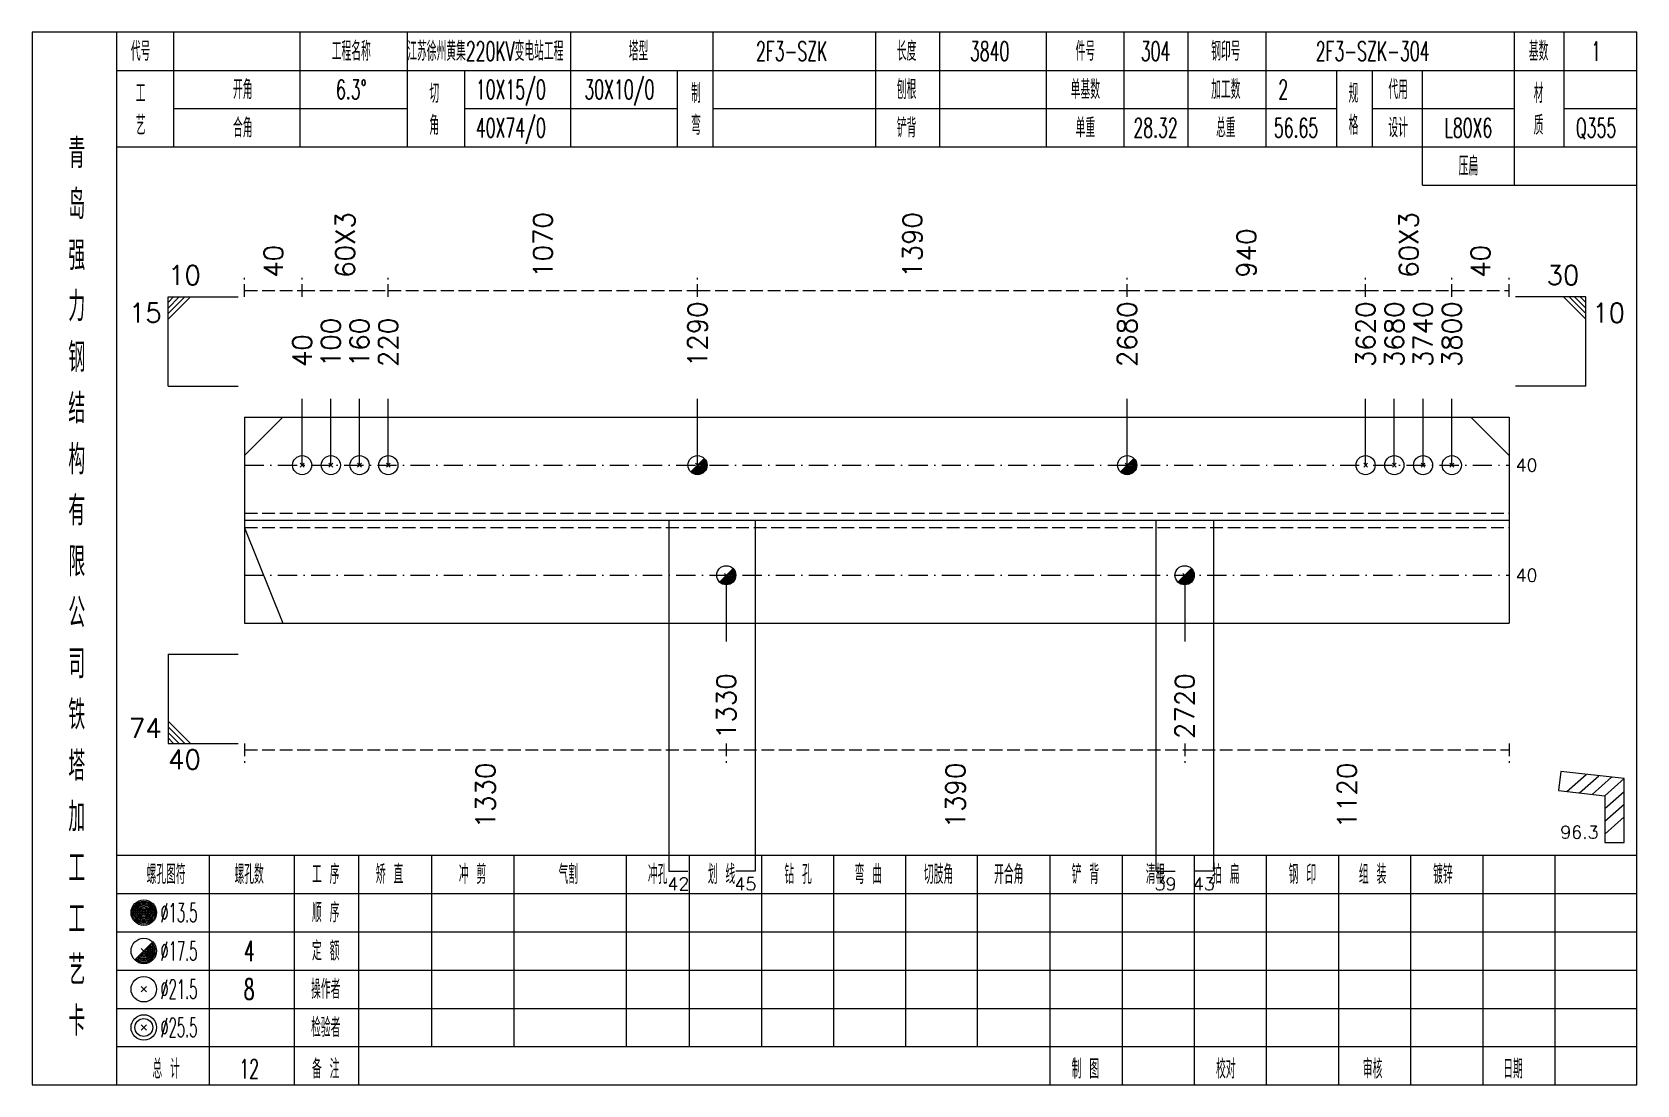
# Model space of a CAD drawing. Extents: x 0 to 4623, y -1159 to 4890.
# Drawn here: x 3114 to 3365.4, y 3375 to 3540 of the extents above; entities that cross this region are included whole.
import ezdxf
from ezdxf.enums import TextEntityAlignment as Align

# ---------------------------------------------------------------- set-up
doc = ezdxf.new("R2010")
doc.units = 0
doc.header["$MEASUREMENT"] = 0
doc.linetypes.add('一点画线', pattern=[5.2, 3, -1, 0.2, -1])
doc.linetypes.add('虚线', pattern=[2.75, 2, -0.75])
doc.layers.get('0').update_dxf_attribs({"linetype": 'CONTINUOUS', "lineweight": 25})
for name, color, linetype, lineweight in [('1', 7, 'CONTINUOUS', 25), ('2', 7, 'CONTINUOUS', 25), ('4', 7, 'CONTINUOUS', 25), ('5', 7, 'CONTINUOUS', 25)]:
    doc.layers.add(name, color=color, linetype=linetype, lineweight=lineweight)
doc.styles.get("Standard").update_dxf_attribs({"font": 'simplex.shx', "width": 0.7, "height": 3, "bigfont": 'gbhzfs.shx'})

msp = doc.modelspace()

# ---------------------------------------------------------------- texts
at = {"color": 8, "linetype": 'Continuous', "lineweight": 9}
for s, p in [('60X3', (3163.05, 3501.5)), ('1070', (3194.023, 3501.5)), ('1390', (3251.902, 3501.5)), ('60X3', (3329.65, 3501.5)), ('940', (3304.229, 3501.5)), ('40', (3151.8, 3501.5)), ('40', (3340.9, 3501.5))]:
    msp.add_text(s, height=3, rotation=90, dxfattribs=at).set_placement(p, align=Align.MIDDLE_LEFT)
at = {"color": 7, "linetype": 'Continuous', "lineweight": 13}
msp.add_text('10', height=3, dxfattribs=at).set_placement((3135.3, 3499.5), align=Align.BOTTOM_LEFT)
for s, p in [('30', (3356.4, 3499.5)), ('74', (3134.3, 3428.5))]:
    msp.add_text(s, height=3, dxfattribs=at).set_placement(p, align=Align.BOTTOM_RIGHT)
msp.add_text('15', height=3, dxfattribs=at).set_placement((3134.3, 3497.5), align=Align.TOP_RIGHT)
for s, p in [('1290', (3218.246, 3487.5)), ('2680', (3285.557, 3487.5)), ('3620', (3322.9, 3487.5)), ('3680', (3327.4, 3487.5)), ('3740', (3331.9, 3487.5)), ('3800', (3336.4, 3487.5)), ('100', (3160.8, 3487.5)), ('160', (3165.3, 3487.5)), ('220', (3169.8, 3487.5)), ('40', (3156.3, 3487.5))]:
    msp.add_text(s, height=3, rotation=90, dxfattribs=at).set_placement(p, align=Align.MIDDLE_LEFT)
for s, p in [('10', (3358.4, 3497.5)), ('40', (3135.3, 3427.5))]:
    msp.add_text(s, height=3, dxfattribs=at).set_placement(p, align=Align.TOP_LEFT)
for p in [(3346.4, 3472.125), (3346.4, 3454.875)]:
    msp.add_text('40', height=2, dxfattribs=at).set_placement(p, align=Align.MIDDLE_LEFT)
at = {"color": 8, "linetype": 'Continuous', "lineweight": 9}
for s, p in [('1330', (3185.023, 3425.5)), ('1390', (3258.652, 3425.5)), ('1120', (3319.979, 3425.5))]:
    msp.add_text(s, height=3, rotation=90, dxfattribs=at).set_placement(p, align=Align.MIDDLE_RIGHT)
at = {"layer": '1', "color": 7, "linetype": 'Continuous', "lineweight": 13}
for s, p in [('1330', (3222.746, 3439.5)), ('2720', (3294.557, 3439.5))]:
    msp.add_text(s, height=3, rotation=90, dxfattribs=at).set_placement(p, align=Align.MIDDLE_RIGHT)
at = {"layer": '2', "color": 7, "linetype": 'Continuous', "lineweight": 13}
msp.add_text('96.3', height=2, dxfattribs=at).set_placement((3359.4, 3413), align=Align.BOTTOM_RIGHT)
for s, p in [('42', (3215.246, 3407.5)), ('45', (3225.746, 3407.5)), ('39', (3291.557, 3407.5)), ('43', (3297.557, 3407.5))]:
    msp.add_text(s, height=2, dxfattribs=at).set_placement(p, align=Align.TOP_CENTER)
at = {"layer": '4', "color": 1, "linetype": 'Continuous', "lineweight": 13}
for s, height, width, p in [('代号', 3, 0.6, (3131, 3537)), ('工程名称', 3, 0.6, (3164, 3537)), ('江苏徐州黄集220KV变电站工程', 3, 0.6, (3185, 3537)), ('塔型', 3, 0.6, (3209, 3537)), ('2F3-SZK', 3, 0.6, (3233, 3537)), ('长度', 3, 0.6, (3251, 3537)), ('3840', 3, 0.6, (3264, 3537)), ('件号', 3, 0.6, (3279, 3537)), ('304', 3, 0.6, (3290, 3537)), ('钢印号', 3, 0.6, (3301, 3537)), ('2F3-SZK-304', 3, 0.6, (3324, 3537)), ('基数', 3, 0.6, (3350, 3537)), ('1', 3, 0.6, (3359, 3537)), ('开角', 3, 0.6, (3147, 3531)), ('6.3%%d', 3, 0.6, (3164, 3531)), ('10X15/0', 3, 0.6, (3189, 3531)), ('30X10/0', 3, 0.6, (3206, 3531)), ('制', 3, 0.6, (3218, 3530.4)), ('刨根', 3, 0.6, (3251, 3531)), ('单基数', 3, 0.6, (3279, 3531)), ('加工数', 3, 0.6, (3301, 3531)), ('2', 3, 0.6, (3310, 3531)), ('规', 3, 0.6, (3321, 3530.4)), ('代用', 3, 0.6, (3328, 3531)), ('材', 3, 0.6, (3350, 3530.4)), ('工', 3, 0.6, (3131, 3530.4)), ('切', 3, 0.6, (3177, 3530.4)), ('艺', 3, 0.6, (3131, 3525.4)), ('角', 3, 0.6, (3177, 3525.4)), ('弯', 3, 0.6, (3218, 3525.4)), ('格', 3, 0.6, (3321, 3525.4)), ('质', 3, 0.6, (3350, 3525.4)), ('合角', 3, 0.6, (3147, 3525)), ('40X74/0', 3, 0.6, (3189, 3525)), ('铲背', 3, 0.6, (3251, 3525)), ('单重', 3, 0.6, (3279, 3525)), ('28.32', 3, 0.6, (3290, 3525)), ('总重', 3, 0.6, (3301, 3525)), ('56.65', 3, 0.6, (3312, 3525)), ('设计', 3, 0.6, (3328, 3525)), ('L80X6', 3, 0.6, (3339, 3525)), ('Q355', 3, 0.6, (3359, 3525)), ('青', 4.6, 0.8, (3121, 3521)), ('压扁', 3, 0.6, (3339, 3519)), ('岛', 4.6, 0.8, (3121, 3513)), ('强', 4.6, 0.8, (3121, 3505)), ('力', 4.6, 0.8, (3121, 3497)), ('钢', 4.6, 0.8, (3121, 3489)), ('结', 4.6, 0.8, (3121, 3481)), ('构', 4.6, 0.8, (3121, 3473)), ('有', 4.6, 0.8, (3121, 3465)), ('限', 4.6, 0.8, (3121, 3457)), ('公', 4.6, 0.8, (3121, 3449)), ('司', 4.6, 0.8, (3121, 3441)), ('铁', 4.6, 0.8, (3121, 3433)), ('塔', 4.6, 0.8, (3121, 3425)), ('加', 4.6, 0.8, (3121, 3417)), ('工', 4.6, 0.8, (3121, 3409)), ('螺孔图符', 3, 0.6, (3135, 3408)), ('螺孔数', 3, 0.6, (3148, 3408)), ('工 序', 3, 0.6, (3160, 3408)), ('矫 直', 3, 0.6, (3170, 3408)), ('冲 剪', 3, 0.6, (3183, 3408)), ('气割', 3, 0.6, (3198, 3408)), ('冲孔', 3, 0.6, (3212, 3408)), ('划 线', 3, 0.6, (3222, 3408)), ('钻 孔', 3, 0.6, (3234, 3408)), ('弯 曲', 3, 0.6, (3245, 3408)), ('切肢角', 3, 0.6, (3256, 3408)), ('开合角', 3, 0.6, (3267, 3408)), ('铲 背', 3, 0.6, (3279, 3408)), ('清根', 3, 0.6, (3290, 3408)), ('拍 扁', 3, 0.6, (3301, 3408)), ('钢 印', 3, 0.6, (3313, 3408)), ('组 装', 3, 0.6, (3324, 3408)), ('镀锌', 3, 0.6, (3335, 3408)), ('工', 4.6, 0.8, (3121, 3401)), ('%%C13.5', 3, 0.5, (3137, 3402)), ('顺 序', 3, 0.6, (3160, 3402)), ('%%C17.5', 3, 0.5, (3137, 3396)), ('4', 3.2, 0.6, (3148, 3396)), ('定 额', 3, 0.6, (3160, 3396)), ('艺', 4.6, 0.8, (3121, 3393)), ('%%C21.5', 3, 0.5, (3137, 3390)), ('8', 3.2, 0.6, (3148, 3390)), ('操作者', 3, 0.6, (3160, 3390)), ('卡', 4.6, 0.8, (3121, 3385)), ('%%C25.5', 3, 0.5, (3137, 3384)), ('检验者', 3, 0.6, (3160, 3384)), ('总 计', 3, 0.6, (3135, 3377.5)), ('12', 3, 0.6, (3148, 3377.5)), ('备 注', 3, 0.6, (3160, 3377.5)), ('制 图', 3, 0.6, (3279, 3377.5)), ('校对', 3, 0.6, (3301, 3377.5)), ('审核', 3, 0.6, (3324, 3377.5)), ('日期', 3, 0.6, (3346, 3377.5))]:
    msp.add_text(s, height=height, dxfattribs=dict(at, width=width)).set_placement(p, align=Align.MIDDLE_CENTER)

# ---------------------------------------------------------------- blocks, each defined once
blk = doc.blocks.new('孔21.5')
at = {"layer": '5', "color": 7, "linetype": 'Continuous', "lineweight": 13}
for p, q in [((-0.2, -0.2), (0.2, 0.2)), ((-0.2, 0.2), (0.2, -0.2))]:
    blk.add_line(p, q, dxfattribs=at)
blk.add_circle((0, 0), 1, dxfattribs=at)
blk = doc.blocks.new('孔17.5')
at = {"layer": '5', "color": 7, "linetype": 'Continuous', "lineweight": 13}
for p, q in [((-0.707, -0.707), (0.707, 0.707)), ((-0.2, 0.2), (0.2, -0.2))]:
    blk.add_line(p, q, dxfattribs=at)
blk.add_circle((0, 0), 1, dxfattribs=at)
for radius in [0.9, 0.8, 0.7, 0.6, 0.5, 0.4, 0.3, 0.2, 0.1]:
    blk.add_arc((0, 0), radius, 225, 45, dxfattribs=at)

# ---------------------------------------------------------------- linework, layer by layer
at = {"color": 8, "linetype": '虚线', "lineweight": 9}
for p, q in [((3147.3, 3498.5), (3147.3, 3501.5)), ((3147.3, 3499.5), (3156.3, 3499.5)), ((3156.3, 3498.5), (3156.3, 3501.5)), ((3156.3, 3498.5), (3156.3, 3501.5)), ((3156.3, 3499.5), (3169.8, 3499.5)), ((3169.8, 3498.5), (3169.8, 3501.5)), ((3169.8, 3498.5), (3169.8, 3501.5)), ((3169.8, 3499.5), (3218.246, 3499.5)), ((3218.246, 3498.5), (3218.246, 3501.5)), ((3218.246, 3498.5), (3218.246, 3501.5)), ((3218.246, 3499.5), (3285.557, 3499.5)), ((3285.557, 3498.5), (3285.557, 3501.5)), ((3285.557, 3498.5), (3285.557, 3501.5)), ((3285.557, 3499.5), (3322.9, 3499.5)), ((3322.9, 3498.5), (3322.9, 3501.5)), ((3322.9, 3498.5), (3322.9, 3501.5)), ((3322.9, 3499.5), (3336.4, 3499.5)), ((3336.4, 3498.5), (3336.4, 3501.5)), ((3336.4, 3498.5), (3336.4, 3501.5)), ((3336.4, 3499.5), (3345.4, 3499.5)), ((3345.4, 3498.5), (3345.4, 3501.5)), ((3147.3, 3428.5), (3147.3, 3425.5)), ((3147.3, 3427.5), (3222.746, 3427.5)), ((3222.746, 3428.5), (3222.746, 3425.5)), ((3222.746, 3428.5), (3222.746, 3425.5)), ((3222.746, 3427.5), (3294.557, 3427.5)), ((3294.557, 3428.5), (3294.557, 3425.5)), ((3294.557, 3428.5), (3294.557, 3425.5)), ((3294.557, 3427.5), (3345.4, 3427.5)), ((3345.4, 3428.5), (3345.4, 3425.5))]:
    msp.add_line(p, q, dxfattribs=at)
at = {"color": 7, "linetype": 'Continuous', "lineweight": 13}
for p, q in [((3135.3, 3498.5), (3146.3, 3498.5)), ((3135.3, 3484.5), (3135.3, 3498.5)), ((3136.175, 3498.5), (3135.3, 3497.625)), ((3137.05, 3498.5), (3135.3, 3496.75)), ((3137.925, 3498.5), (3135.3, 3495.875)), ((3138.8, 3498.5), (3135.3, 3495)), ((3357.4, 3498.5), (3346.4, 3498.5)), ((3353.9, 3498.5), (3357.4, 3495)), ((3354.775, 3498.5), (3357.4, 3495.875)), ((3355.65, 3498.5), (3357.4, 3496.75)), ((3356.525, 3498.5), (3357.4, 3497.625)), ((3357.4, 3484.5), (3357.4, 3498.5)), ((3135.3, 3484.5), (3146.3, 3484.5)), ((3357.4, 3484.5), (3346.4, 3484.5)), ((3156.3, 3472.125), (3156.3, 3482.5)), ((3160.8, 3472.125), (3160.8, 3482.5)), ((3165.3, 3472.125), (3165.3, 3482.5)), ((3169.8, 3472.125), (3169.8, 3482.5)), ((3218.246, 3472.125), (3218.246, 3482.5)), ((3285.557, 3472.125), (3285.557, 3482.5)), ((3322.9, 3472.125), (3322.9, 3482.5)), ((3327.4, 3472.125), (3327.4, 3482.5)), ((3331.9, 3472.125), (3331.9, 3482.5)), ((3336.4, 3472.125), (3336.4, 3482.5)), ((3147.3, 3473.625), (3153.3, 3479.625)), ((3345.4, 3473.625), (3339.4, 3479.625)), ((3147.3, 3462.291), (3153.3, 3447.375)), ((3222.746, 3454.875), (3222.746, 3444.5)), ((3294.557, 3454.875), (3294.557, 3444.5)), ((3135.3, 3442.5), (3146.3, 3442.5)), ((3135.3, 3442.5), (3135.3, 3428.5)), ((3138.8, 3428.5), (3135.3, 3432)), ((3137.925, 3428.5), (3135.3, 3431.125)), ((3137.05, 3428.5), (3135.3, 3430.25)), ((3136.175, 3428.5), (3135.3, 3429.375)), ((3135.3, 3428.5), (3146.3, 3428.5))]:
    msp.add_line(p, q, dxfattribs=at)
at = {"color": 7, "linetype": 'Continuous', "lineweight": 18}
for p, q in [((3147.3, 3479.625), (3147.3, 3447.375)), ((3147.3, 3479.625), (3345.4, 3479.625)), ((3345.4, 3479.625), (3345.4, 3447.375)), ((3147.3, 3463.5), (3345.4, 3463.5))]:
    msp.add_line(p, q, dxfattribs=at)
at = {"color": 3, "linetype": '一点画线', "lineweight": 13}
for p, q in [((3147.3, 3472.125), (3345.4, 3472.125)), ((3147.3, 3454.875), (3345.4, 3454.875))]:
    msp.add_line(p, q, dxfattribs=at)
at = {"color": 1, "linetype": '虚线', "lineweight": 18}
for p, q in [((3147.3, 3464.625), (3345.4, 3464.625)), ((3147.3, 3462.375), (3345.4, 3462.375))]:
    msp.add_line(p, q, dxfattribs=at)
at = {"layer": '1', "color": 7, "linetype": 'Continuous', "lineweight": 18}
msp.add_line((3147.3, 3447.375), (3345.4, 3447.375), dxfattribs=at)
at = {"layer": '2', "color": 7, "linetype": 'Continuous', "lineweight": 13}
for p, q in [((3213.746, 3463.5), (3213.746, 3408.5)), ((3227.246, 3463.5), (3227.246, 3408.5)), ((3290.057, 3463.5), (3290.057, 3408.5)), ((3299.057, 3463.5), (3299.057, 3408.5)), ((3353.46, 3424.097), (3353.131, 3421.115)), ((3363.4, 3423), (3353.46, 3424.097)), ((3354.436, 3420.971), (3357.436, 3423.658)), ((3356.424, 3420.752), (3359.424, 3423.439)), ((3358.412, 3420.532), (3361.412, 3423.219)), ((3360.4, 3420.313), (3363.4, 3423)), ((3363.4, 3413), (3363.4, 3423)), ((3353.131, 3421.115), (3360.4, 3420.313)), ((3360.4, 3418.313), (3363.4, 3421)), ((3360.4, 3420.313), (3360.4, 3413)), ((3360.4, 3416.313), (3363.4, 3419)), ((3360.4, 3414.313), (3363.4, 3417)), ((3360.4, 3413), (3363.4, 3413)), ((3213.746, 3408.5), (3216.746, 3408.5)), ((3227.246, 3408.5), (3224.246, 3408.5)), ((3290.057, 3408.5), (3293.057, 3408.5)), ((3299.057, 3408.5), (3296.057, 3408.5))]:
    msp.add_line(p, q, dxfattribs=at)
at = {"layer": '4', "color": 1, "linetype": 'Continuous', "lineweight": 18}
for p, q in [((3127.3, 3375), (3127.3, 3540)), ((3136.2, 3522), (3136.2, 3540)), ((3156, 3522), (3156, 3540)), ((3172.8, 3522), (3172.8, 3540)), ((3198.4, 3522), (3198.4, 3540)), ((3220.7, 3522), (3220.7, 3540)), ((3246.2, 3522), (3246.2, 3540)), ((3256.2, 3522), (3256.2, 3540)), ((3272.9, 3522), (3272.9, 3540)), ((3285.1, 3522), (3285.1, 3540)), ((3295.1, 3522), (3295.1, 3540)), ((3307.3, 3522), (3307.3, 3540)), ((3346.2, 3516), (3346.2, 3540)), ((3354, 3522), (3354, 3540)), ((3127.3, 3534), (3365.4, 3534)), ((3181.8, 3522), (3181.8, 3534)), ((3215.1, 3522), (3215.1, 3534)), ((3318.4, 3522), (3318.4, 3534)), ((3324, 3522), (3324, 3534)), ((3331.8, 3516), (3331.8, 3534)), ((3136.2, 3528), (3172.8, 3528)), ((3181.8, 3528), (3215.1, 3528)), ((3220.7, 3528), (3318.4, 3528)), ((3324, 3528), (3346.2, 3528)), ((3354, 3528), (3365.4, 3528)), ((3127.3, 3522), (3365.4, 3522)), ((3331.8, 3516), (3365.4, 3516)), ((3127.3, 3411), (3365.4, 3411)), ((3141.8, 3375), (3141.8, 3411)), ((3155.1, 3375), (3155.1, 3411)), ((3165.2, 3375), (3165.2, 3411)), ((3176.6, 3381), (3176.6, 3411)), ((3189.5, 3381), (3189.5, 3411)), ((3207.1, 3381), (3207.1, 3411)), ((3217, 3381), (3217, 3411)), ((3228.3, 3381), (3228.3, 3411)), ((3239.6, 3381), (3239.6, 3411)), ((3250.9, 3381), (3250.9, 3411)), ((3262.1, 3381), (3262.1, 3411)), ((3273.5, 3381), (3273.5, 3411)), ((3284.8, 3381), (3284.8, 3411)), ((3296.1, 3381), (3296.1, 3411)), ((3307.4, 3381), (3307.4, 3411)), ((3318.7, 3381), (3318.7, 3411)), ((3330, 3381), (3330, 3411)), ((3341.3, 3381), (3341.3, 3411)), ((3352.6, 3381), (3352.6, 3411)), ((3127.3, 3405), (3365.4, 3405)), ((3127.3, 3399), (3365.4, 3399)), ((3127.3, 3393), (3365.4, 3393)), ((3127.3, 3387), (3365.4, 3387)), ((3127.3, 3381), (3365.4, 3381)), ((3273.5, 3375), (3273.5, 3381)), ((3284.8, 3375), (3284.8, 3381)), ((3296.1, 3375), (3296.1, 3381)), ((3307.4, 3375), (3307.4, 3381)), ((3318.7, 3375), (3318.7, 3381)), ((3330, 3375), (3330, 3381)), ((3341.3, 3375), (3341.3, 3381)), ((3352.6, 3375), (3352.6, 3381))]:
    msp.add_line(p, q, dxfattribs=at)
at = {"layer": '4', "color": 7, "linetype": 'Continuous', "lineweight": 13}
for p, q in [((3131.3, 3401.8), (3131.7, 3402.2)), ((3131.7, 3401.8), (3131.3, 3402.2)), ((3130.086, 3394.586), (3132.914, 3397.414)), ((3131.1, 3396.4), (3131.9, 3395.6)), ((3131.1, 3389.6), (3131.9, 3390.4)), ((3131.1, 3390.4), (3131.9, 3389.6)), ((3131.1, 3383.6), (3131.9, 3384.4)), ((3131.1, 3384.4), (3131.9, 3383.6))]:
    msp.add_line(p, q, dxfattribs=at)
at = {"layer": '4', "color": 1, "linetype": 'Continuous', "lineweight": 18}
msp.add_lwpolyline([(3114, 3540), (3114, 3375), (3365.4, 3375), (3365.4, 3540)], close=True, dxfattribs=at)
at = {"layer": '4', "color": 7, "linetype": 'Continuous', "lineweight": 13}
for centre, radius in [((3131.5, 3402), 2), ((3131.5, 3402), 1.8), ((3131.5, 3402), 1.6), ((3131.5, 3402), 1.4), ((3131.5, 3402), 1.2), ((3131.5, 3402), 1), ((3131.5, 3402), 0.8), ((3131.5, 3402), 0.6), ((3131.5, 3402), 0.4), ((3131.5, 3402), 0.2), ((3131.5, 3396), 2), ((3131.5, 3390), 2), ((3131.5, 3384), 2), ((3131.5, 3384), 1.4)]:
    msp.add_circle(centre, radius, dxfattribs=at)
for radius in [1.8, 1.6, 1.4, 1.2, 1, 0.8, 0.6, 0.4, 0.2]:
    msp.add_arc((3131.5, 3396), radius, 225, 45, dxfattribs=at)

# ---------------------------------------------------------------- block references
at = {"color": 7, "linetype": 'Continuous', "lineweight": 13, "xscale": 1.5, "yscale": 1.5, "zscale": 1.5}
for name, p in [('孔21.5', (3156.3, 3472.125)), ('孔21.5', (3160.8, 3472.125)), ('孔21.5', (3165.3, 3472.125)), ('孔21.5', (3169.8, 3472.125)), ('孔17.5', (3218.246, 3472.125)), ('孔17.5', (3285.557, 3472.125)), ('孔21.5', (3322.9, 3472.125)), ('孔21.5', (3327.4, 3472.125)), ('孔21.5', (3331.9, 3472.125)), ('孔21.5', (3336.4, 3472.125))]:
    msp.add_blockref(name, p, dxfattribs=at)
at = {"layer": '1', "color": 7, "linetype": 'Continuous', "lineweight": 13, "xscale": 1.5, "yscale": 1.5, "zscale": 1.5}
for p in [(3222.746, 3454.875), (3294.557, 3454.875)]:
    msp.add_blockref('孔17.5', p, dxfattribs=at)

msp.set_redraw_order([(e.dxf.handle, doc.entitydb.next_handle()) for e in msp.query("TEXT MTEXT ATTDEF DIMENSION ARC_DIMENSION")])  # texts and dimensions are drawn at this point

doc.saveas('drawing.dxf')
